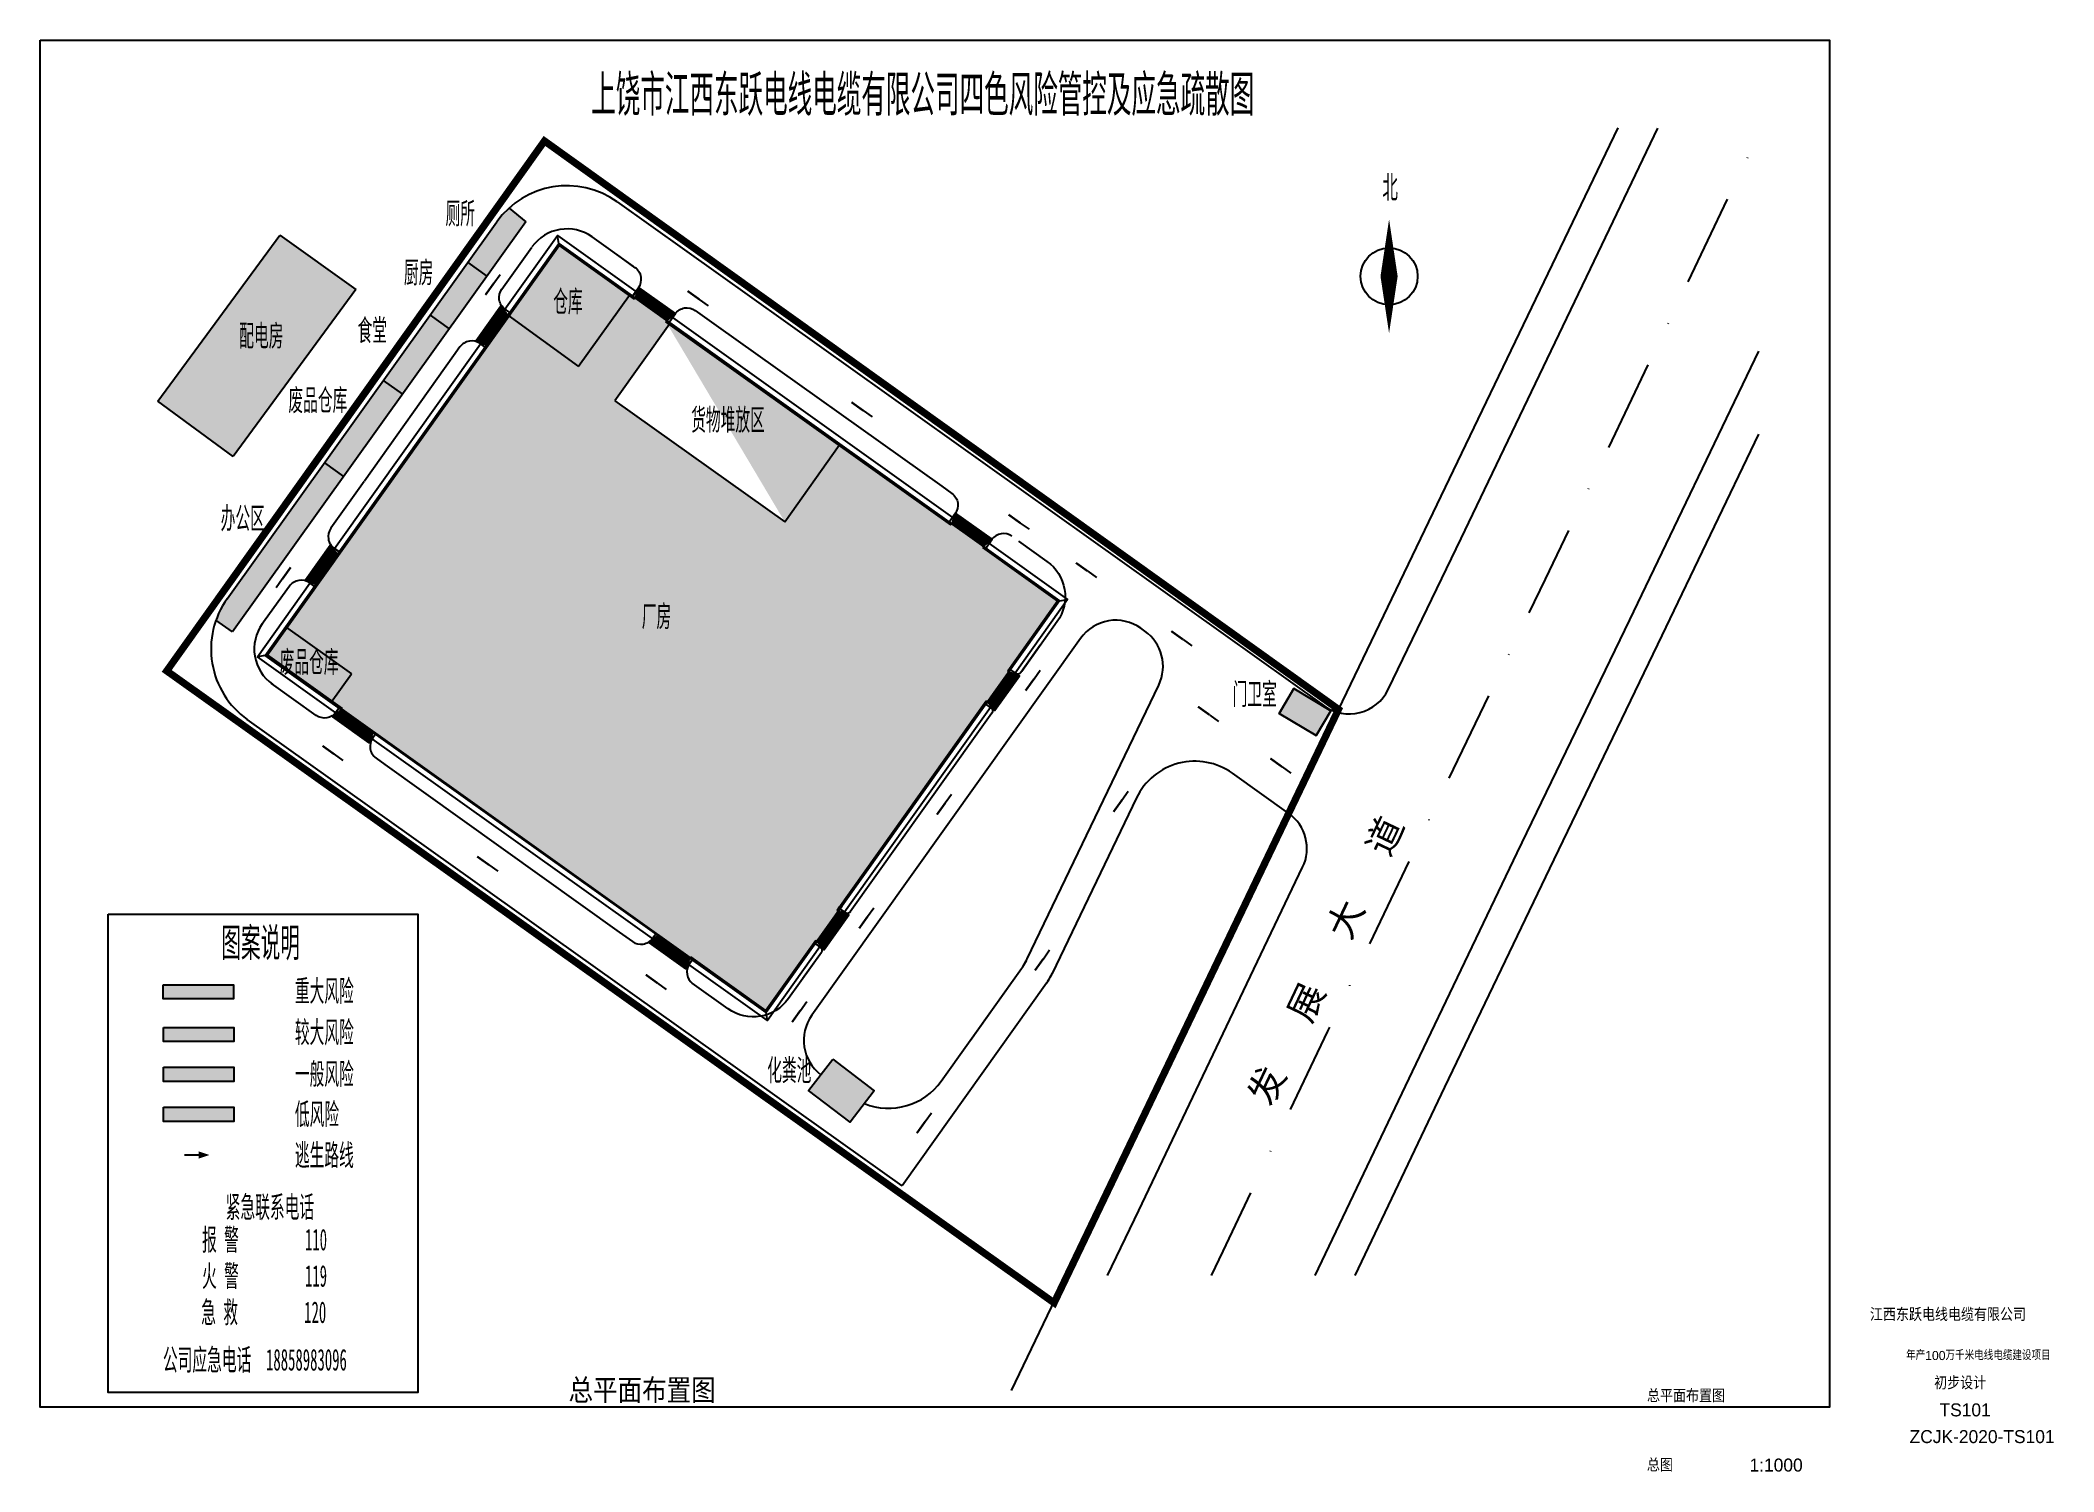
# Model space of a CAD drawing. Header units: inches. Extents: x 586127 to 586406, y 3136176 to 3136915.
# Drawn here: x 586126.8 to 586406.4, y 3136716.2 to 3136914.9 of the extents above; entities that cross this region are included whole.
import ezdxf

# ---------------------------------------------------------------- set-up
doc = ezdxf.new("R2010")
doc.units = ezdxf.units.IN
doc.header["$MEASUREMENT"] = 0
doc.linetypes.add('DASHDOT', pattern=[25.4, 12.7, -6.35, 0, -6.35])
doc.linetypes.add('DASHDOT2', pattern=[0.5, 0.25, -0.125, 0, -0.125])
for name, color, linetype in [('001-墙体', 30, 'Continuous'), ('00工业用地边界', 7, 'Continuous'), ('DIM_SYMB', 3, 'Continuous'), ('RD-中线', 1, 'DASHDOT'), ('RD-侧石线', 5, 'Continuous'), ('RD-红线', 7, 'Continuous'), ('STAIR', 2, 'Continuous'), ('WINDOW', 4, 'Continuous'), ('墙线', 2, 'Continuous')]:
    doc.layers.add(name, color=color, linetype=linetype)
doc.styles.add('0总图替换X', font='ZSM.shx', dxfattribs={"bigfont": 'HZTXT.shx'})
doc.styles.add('DIMHT', font='', dxfattribs={"width": 0.5})
doc.styles.add('宋体', font='')
doc.styles.get('DIMHT').set_extended_font_data('SimSun')
doc.styles.get('宋体').set_extended_font_data('SimSun')

msp = doc.modelspace()

# ---------------------------------------------------------------- texts
at = {"color": 2, "style": '0总图替换X'}
for s, height, p in [('江西东跃电线电缆有限公司', 1.8059, (586380.87, 3136737.08)), ('年产100万千米电线电缆建设项目', 1.2641, (586385.89, 3136731.67)), ('初步设计', 1.806, (586389.79, 3136727.59)), ('总平面布置图', 1.806, (586349.91, 3136725.8)), ('TS101', 1.806, (586390.53, 3136723.85)), ('ZCJK-2020-TS101', 1.8059, (586386.38, 3136720.14)), ('总图', 1.806, (586349.9, 3136716.19)), ('1:1000', 1.806, (586364.15, 3136716.19))]:
    msp.add_text(s, height=height, dxfattribs=at).set_placement(p)
at = {"insert": (586294.3, 3136768.31), "char_height": 12, "attachment_point": 1, "rotation": 64.6404, "style": '宋体'}
msp.add_mtext('{\\H0.3125x;发   展   大   道}', dxfattribs=at)
at = {"layer": '00工业用地边界', "ltscale": 2, "style": 'DIMHT', "width": 0.5}
for s, height, p in [('上饶市江西东跃电线电缆有限公司四色风险管控及应急疏散图', 5, (586203.31, 3136904.96)), ('厕所', 3, (586183.08, 3136889.38)), ('厨房', 3, (586177.3, 3136881.18)), ('配电房', 3, (586154.44, 3136872.4)), ('食堂', 3, (586170.87, 3136873.15)), ('废品仓库', 3, (586161.27, 3136863.45)), ('办公区', 3, (586151.86, 3136847.06)), ('厂房', 3, (586210.33, 3136833.45)), ('废品仓库', 3, (586160.04, 3136827.11)), ('门卫室', 3, (586292.38, 3136822.65)), ('图案说明', 4, (586151.95, 3136787.64)), ('重大风险', 3, (586162.16, 3136781.43)), ('较大风险', 3, (586162.16, 3136775.7)), ('一般风险', 3, (586162.16, 3136769.9)), ('化粪池', 3, (586227.75, 3136770.43)), ('低风险', 3, (586162.16, 3136764.32)), ('逃生路线', 3, (586162.16, 3136758.64)), ('紧急联系电话', 3, (586152.56, 3136751.43)), ('报 警         110', 3, (586149.27, 3136746.89)), ('火 警         119', 3, (586149.27, 3136741.86)), ('急 救         120', 3, (586149.16, 3136736.81)), ('公司应急电话  18858983096', 3, (586143.84, 3136730.22))]:
    msp.add_text(s, height=height, dxfattribs=at).set_placement(p)
at = {"layer": '00工业用地边界', "color": 250, "ltscale": 2, "style": 'DIMHT', "width": 0.5}
for s, p in [('仓库', (586198.03, 3136877.15)), ('货物堆放区', (586217.19, 3136860.73))]:
    msp.add_text(s, height=3, dxfattribs=at).set_placement(p)
at = {"layer": '00工业用地边界', "ltscale": 2, "insert": (586313.17, 3136896.09), "char_height": 3.17, "attachment_point": 1, "style": 'DIMHT'}
msp.add_mtext_dynamic_manual_height_columns('北', width=19.793, gutter_width=98.96, heights=[2.01], dxfattribs=at)
at = {"layer": 'DIM_SYMB', "color": 7, "style": '0总图替换X'}
msp.add_text('总平面布置图', height=3.403, dxfattribs=at).set_placement((586200.17, 3136725.69))

# ---------------------------------------------------------------- hatches: boundary and pattern name
at = {"layer": '00工业用地边界', "ltscale": 2}
h = msp.add_hatch(color=5, dxfattribs=at)
h.dxf.hatch_style = 1
h.paths.add_polyline_path([(586194.23, 3136889.69), (586191.9, 3136891.59, 0.053379), (586190.2, 3136889.68), (586186.18, 3136884.06), (586188.83, 3136882.15)])
h = msp.add_hatch(color=5, dxfattribs=at)
h.dxf.hatch_style = 1
h.paths.add_polyline_path([(586170.65, 3136880.3), (586160.07, 3136887.83), (586143.13, 3136864.81), (586153.58, 3136857.11)])
h = msp.add_hatch(color=2, dxfattribs=at)
h.dxf.hatch_style = 1
h.paths.add_polyline_path([(586191.91, 3136876.63), (586201.55, 3136869.58), (586208.59, 3136879.44), (586198.86, 3136886.38)], flags=17)
edge = h.paths.add_edge_path()
edge.add_line((586168.76, 3136822.11), (586158.34, 3136829.55))
edge.add_line((586158.34, 3136829.55), (586198.86, 3136886.38))
edge.add_line((586198.86, 3136886.38), (586209.29, 3136878.95))
edge.add_line((586191.75, 3136876.75), (586201.55, 3136869.58))
edge.add_line((586208.71, 3136879.6), (586201.55, 3136869.58))
h.paths.add_polyline_path([(586197.04, 3136875.73), (586203.29, 3136875.73), (586203.29, 3136881.68), (586197.04, 3136881.68)], flags=24)
at = {"layer": '00工业用地边界', "ltscale": 2, "true_color": 0xf26722}
h = msp.add_hatch(color=30, dxfattribs=at)
h.dxf.hatch_style = 1
h.paths.add_polyline_path([(586268.35, 3136837.08), (586198.82, 3136886.66), (586160.87, 3136833.44), (586170.01, 3136826.92), (586167.32, 3136823.14), (586168.76, 3136822.11), (586168.65, 3136821.95), (586173.53, 3136818.47), (586227.6, 3136779.92)])
h.paths.add_polyline_path([(586206.61, 3136864.85), (586214.17, 3136875.46), (586237.74, 3136858.66), (586230.18, 3136848.05)], flags=16)
h.paths.add_polyline_path([(586216.2, 3136859.26), (586228.86, 3136859.26), (586228.86, 3136865.23), (586216.2, 3136865.23)], flags=8)
h.paths.add_polyline_path([(586197.04, 3136875.73), (586203.29, 3136875.73), (586203.29, 3136881.68), (586197.04, 3136881.68)], flags=24)
at = {"layer": '00工业用地边界', "ltscale": 2}
h = msp.add_hatch(color=2, dxfattribs=at)
h.dxf.hatch_style = 1
h.paths.add_polyline_path([(586188.83, 3136882.15), (586186.18, 3136884.06), (586180.93, 3136876.73), (586183.59, 3136874.82)])
h = msp.add_hatch(color=5, dxfattribs=at)
h.dxf.hatch_style = 1
h.paths.add_polyline_path([(586183.59, 3136874.82), (586180.93, 3136876.73), (586174.43, 3136867.64), (586177.09, 3136865.74)])
h = msp.add_hatch(color=2, dxfattribs=at)
h.dxf.hatch_style = 1
h.paths.add_polyline_path([(586214.17, 3136875.46), (586206.61, 3136864.85), (586230.18, 3136848.05), (586237.74, 3136858.66)], flags=17)
edge = h.paths.add_edge_path()
edge.add_line((586214.17, 3136875.46), (586206.61, 3136864.85))
edge.add_line((586206.61, 3136864.85), (586230.18, 3136848.05))
edge.add_line((586253.25, 3136847.6), (586213.68, 3136875.81))
edge.add_line((586230.18, 3136848.05), (586237.74, 3136858.66))
h.paths.add_polyline_path([(586216.2, 3136859.26), (586228.86, 3136859.26), (586228.86, 3136865.23), (586216.2, 3136865.23)], flags=24)
h = msp.add_hatch(color=5, dxfattribs=at)
h.dxf.hatch_style = 1
h.paths.add_polyline_path([(586177.09, 3136865.74), (586174.43, 3136867.64), (586166.27, 3136856.24), (586168.93, 3136854.34)])
h = msp.add_hatch(color=5, dxfattribs=at)
h.dxf.hatch_style = 1
h.paths.add_polyline_path([(586168.93, 3136854.34), (586166.27, 3136856.24), (586152.76, 3136837.36, 0.070142), (586151.21, 3136834.39), (586153.49, 3136832.76)])
h = msp.add_hatch(color=5, dxfattribs=at)
h.dxf.hatch_style = 1
h.paths.add_polyline_path([(586161.03, 3136833.32), (586158.34, 3136829.55), (586167.32, 3136823.14), (586170.01, 3136826.92)])
h = msp.add_hatch(color=5, dxfattribs=at)
h.dxf.hatch_style = 1
h.paths.add_polyline_path([(586306.02, 3136821.81), (586300.87, 3136824.89), (586298.82, 3136821.45), (586303.97, 3136818.38)])
h = msp.add_hatch(color=1, dxfattribs=at)
h.dxf.hatch_style = 1
h.paths.add_polyline_path([(586153.64, 3136783.78), (586143.89, 3136783.78), (586143.89, 3136781.83), (586153.64, 3136781.83)])
at = {"layer": '00工业用地边界', "ltscale": 2, "true_color": 0xf26722}
h = msp.add_hatch(color=30, dxfattribs=at)
h.dxf.hatch_style = 1
h.paths.add_polyline_path([(586153.7, 3136777.85), (586143.94, 3136777.85), (586143.94, 3136775.9), (586153.7, 3136775.9)])
at = {"layer": '00工业用地边界', "ltscale": 2}
h = msp.add_hatch(color=2, dxfattribs=at)
h.dxf.hatch_style = 1
h.paths.add_polyline_path([(586153.7, 3136772.31), (586143.94, 3136772.31), (586143.94, 3136770.36), (586153.7, 3136770.36)])
h = msp.add_hatch(color=2, dxfattribs=at)
h.dxf.hatch_style = 1
h.paths.add_polyline_path([(586236.85, 3136773.45), (586235.19, 3136771.28, 0.008536), (586235.35, 3136771.16), (586239.36, 3136768.3, 0.059594), (586241.24, 3136767.27), (586242.6, 3136769.05)])
h.paths.add_polyline_path([(586239.36, 3136768.3), (586235.35, 3136771.16, -0.008536), (586235.19, 3136771.28), (586233.5, 3136769.08), (586239.25, 3136764.68), (586241.24, 3136767.27, -0.059594)])
h = msp.add_hatch(color=5, dxfattribs=at)
h.dxf.hatch_style = 1
h.paths.add_polyline_path([(586153.7, 3136766.76), (586143.94, 3136766.76), (586143.94, 3136764.81), (586153.7, 3136764.81)])

# ---------------------------------------------------------------- linework, layer by layer
at = {"color": 7, "linetype": 'DASHDOT2', "ltscale": 30, "const_width": 1, "flags": 128}
msp.add_lwpolyline([(586144.37, 3136827.34), (586196.82, 3136900.91), (586307.08, 3136822), (586267.59, 3136739.61)], close=True, dxfattribs=at)
at = {"color": 7, "ltscale": 30, "flags": 128}
msp.add_lwpolyline([(586144.37, 3136827.34), (586196.82, 3136900.91), (586307.08, 3136822), (586267.59, 3136739.61)], close=True, dxfattribs=at)
at = {"layer": '001-墙体', "color": 251}
for p, q in [((586198.82, 3136886.66), (586198.63, 3136887.77)), ((586268.35, 3136837.08), (586269.47, 3136837.26)), ((586158.06, 3136829.5), (586156.95, 3136829.31)), ((586227.78, 3136778.8), (586227.6, 3136779.92))]:
    msp.add_line(p, q, dxfattribs=at)
at = {"layer": '001-墙体'}
for p, q in [((586209.4, 3136879.11), (586209.29, 3136878.95)), ((586191.76, 3136876.76), (586191.93, 3136876.65)), ((586188.8, 3136872.61), (586188.97, 3136872.5)), ((586253.37, 3136847.76), (586253.25, 3136847.6)), ((586168.08, 3136843.54), (586168.24, 3136843.43)), ((586165.12, 3136839.39), (586165.28, 3136839.28)), ((586261.3, 3136827.18), (586261.14, 3136827.3)), ((586168.65, 3136821.95), (586168.76, 3136822.11)), ((586258.34, 3136823.03), (586258.17, 3136823.15)), ((586237.61, 3136793.96), (586237.45, 3136794.08)), ((586212.61, 3136790.6), (586212.73, 3136790.76)), ((586234.65, 3136789.81), (586234.49, 3136789.93))]:
    msp.add_line(p, q, dxfattribs=at)
msp.add_lwpolyline([(586158.06, 3136829.5), (586198.82, 3136886.66), (586268.35, 3136837.08), (586227.6, 3136779.92)], close=True, dxfattribs=at)
for points in [[(586168.76, 3136822.11), (586158.34, 3136829.55), (586198.86, 3136886.38), (586209.29, 3136878.95)], [(586209.4, 3136879.11), (586209.29, 3136878.95)], [(586213.8, 3136875.97), (586213.68, 3136875.81)], [(586213.68, 3136875.81), (586253.25, 3136847.6)], [(586253.25, 3136847.6), (586213.68, 3136875.81)], [(586253.25, 3136847.6), (586213.68, 3136875.81)], [(586188.97, 3136872.5), (586168.24, 3136843.43)], [(586253.37, 3136847.76), (586253.25, 3136847.6)], [(586257.77, 3136844.62), (586257.65, 3136844.46)], [(586257.65, 3136844.46), (586268.07, 3136837.03), (586261.14, 3136827.3)], [(586168.59, 3136843.92), (586168.24, 3136843.43)], [(586168.65, 3136821.95), (586168.76, 3136822.11)], [(586258.17, 3136823.15), (586237.45, 3136794.08)], [(586173.04, 3136818.82), (586173.16, 3136818.98)], [(586237.8, 3136794.57), (586237.45, 3136794.08)], [(586212.61, 3136790.6), (586212.73, 3136790.76)], [(586234.49, 3136789.93), (586227.55, 3136780.2), (586217.13, 3136787.63)], [(586217.01, 3136787.47), (586217.13, 3136787.63)]]:
    msp.add_lwpolyline(points, dxfattribs=at)
at = {"layer": '001-墙体', "color": 251}
for points in [[(586191.34, 3136877.55), (586198.63, 3136887.77), (586209.53, 3136880)], [(586214.59, 3136876.39), (586253.49, 3136848.65)], [(586167.66, 3136844.33), (586187.92, 3136872.75)], [(586258.56, 3136845.04), (586269.47, 3136837.26), (586262.18, 3136827.05)], [(586167.84, 3136821.54), (586156.95, 3136829.31), (586164.23, 3136839.53)], [(586258.76, 3136822.24), (586238.49, 3136793.83)], [(586211.81, 3136790.19), (586172.91, 3136817.93)], [(586235.07, 3136789.02), (586227.78, 3136778.8), (586216.87, 3136786.58)]]:
    msp.add_lwpolyline(points, dxfattribs=at)
at = {"layer": '00工业用地边界', "ltscale": 2}
for p, q in [((586191.9, 3136891.59), (586194.23, 3136889.69)), ((586152.76, 3136837.36), (586190.2, 3136889.68)), ((586194.23, 3136889.69), (586153.49, 3136832.76)), ((586143.13, 3136864.81), (586160.07, 3136887.83)), ((586160.07, 3136887.83), (586170.65, 3136880.3)), ((586186.18, 3136884.06), (586188.83, 3136882.15)), ((586170.65, 3136880.3), (586153.58, 3136857.11)), ((586208.71, 3136879.6), (586201.55, 3136869.58)), ((586208.59, 3136879.44), (586208.59, 3136879.44)), ((586208.59, 3136879.44), (586208.59, 3136879.44)), ((586180.93, 3136876.73), (586183.59, 3136874.82)), ((586191.75, 3136876.75), (586201.55, 3136869.58)), ((586214.17, 3136875.46), (586206.61, 3136864.85)), ((586174.43, 3136867.64), (586177.09, 3136865.74)), ((586153.58, 3136857.11), (586143.13, 3136864.81)), ((586206.61, 3136864.85), (586230.18, 3136848.05)), ((586230.18, 3136848.05), (586237.74, 3136858.66)), ((586166.27, 3136856.24), (586168.93, 3136854.34)), ((586258.01, 3136844.27), (586258.78, 3136845.36)), ((586153.49, 3136832.76), (586151.21, 3136834.39)), ((586160.87, 3136833.44), (586170.01, 3136826.92)), ((586167.21, 3136822.98), (586170.01, 3136826.92)), ((586300.17, 3136807.56), (586292.36, 3136813.13)), ((586279.02, 3136809.7), (586267.31, 3136785.33)), ((586216.96, 3136786.7), (586217.4, 3136787.32)), ((586266.52, 3136784), (586246.47, 3136755.87)), ((586255.98, 3136776.1), (586261.78, 3136784.24))]:
    msp.add_line(p, q, dxfattribs=at)
at = {"layer": '00工业用地边界', "color": 7, "ltscale": 2}
msp.add_line((586273.75, 3136752.45), (586307.08, 3136822), dxfattribs=at)
at = {"layer": '00工业用地边界', "ltscale": 2}
for points in [[(586126.81, 3136914.89), (586375.26, 3136914.89), (586375.26, 3136725.12), (586126.81, 3136725.12)], [(586298.82, 3136821.45), (586300.87, 3136824.89), (586306.02, 3136821.81), (586303.97, 3136818.38)], [(586300.87, 3136824.89), (586298.82, 3136821.45), (586303.97, 3136818.38), (586306.02, 3136821.81)], [(586136.22, 3136793.56), (586179.25, 3136793.56), (586179.25, 3136727.18), (586136.22, 3136727.18)], [(586143.89, 3136783.78), (586153.64, 3136783.78), (586153.64, 3136781.83), (586143.89, 3136781.83)], [(586143.94, 3136777.85), (586153.7, 3136777.85), (586153.7, 3136775.9), (586143.94, 3136775.9)], [(586143.94, 3136772.31), (586153.7, 3136772.31), (586153.7, 3136770.36), (586143.94, 3136770.36)], [(586236.85, 3136773.45), (586242.6, 3136769.05), (586239.25, 3136764.68), (586233.5, 3136769.08)], [(586143.94, 3136766.76), (586153.7, 3136766.76), (586153.7, 3136764.81), (586143.94, 3136764.81)]]:
    msp.add_lwpolyline(points, close=True, dxfattribs=at)
at = {"layer": '00工业用地边界', "ltscale": 2, "flags": 128}
msp.add_lwpolyline([(586206.93, 3136892.47), (586305.08, 3136822.48, 0.464746), (586313.97, 3136824.75), (586324.09, 3136845.71), (586343.14, 3136885.37), (586351.43, 3136902.69)], format="xyb", dxfattribs=at)
at = {"layer": '00工业用地边界', "color": 7, "ltscale": 2}
msp.add_lwpolyline([(586273.4, 3136751.82), (586345.91, 3136902.73)], dxfattribs=at)
at = {"layer": '00工业用地边界', "ltscale": 2}
for points, format in [([(586314.1, 3136882.12, 2.38, 0, 0), (586314.1, 3136890.04, 0, 0, 0)], "xyseb"), ([(586209.12, 3136879.43), (586209.9, 3136880.53, 0.414214), (586209.43, 3136883.31), (586206.82, 3136885.18)], "xyb"), ([(586192.08, 3136877.03), (586191.36, 3136877.55, -0.414214), (586190.89, 3136880.34), (586191.82, 3136881.63)], "xyb"), ([(586214.18, 3136875.82), (586214.96, 3136876.91, -0.414214), (586217.75, 3136877.38), (586220.68, 3136875.3)], "xyb"), ([(586188.61, 3136872.26), (586187.88, 3136872.78, 0.414214), (586185.09, 3136872.32), (586184.21, 3136871.09)], "xyb"), ([(586171.79, 3136853.62), (586167.16, 3136847.15, 0.414214), (586167.62, 3136844.36), (586168.39, 3136843.81)], "xyb"), ([(586251.99, 3136852.97), (586253.4, 3136851.96, -0.414214), (586253.86, 3136849.17), (586253.09, 3136848.08)], "xyb"), ([(586262.65, 3136845.36), (586266.6, 3136842.55, -0.414214), (586268.01, 3136834.18), (586263.09, 3136827.28)], "xyb"), ([(586164.97, 3136839.01), (586164.19, 3136839.56, 0.414214), (586161.4, 3136839.1), (586157.45, 3136833.59)], "xyb"), ([(586280.19, 3136832.86), (586279.63, 3136833.26, 0.414214), (586271.26, 3136831.86), (586233.95, 3136779.53, 0.404316), (586235.19, 3136771.28, 0.404316)], "xyb"), ([(586265.67, 3136830.9), (586262.96, 3136827.1, -0.414214), (586262.26, 3136826.99), (586261.45, 3136827.57)], "xyb"), ([(586168.36, 3136822.28), (586167.9, 3136821.64, -0.414214), (586165.11, 3136821.17), (586158.9, 3136825.59)], "xyb"), ([(586241.24, 3136767.27, 0.346011), (586251.92, 3136770.4), (586263.07, 3136786.04, 0.042906), (586263.85, 3136787.37), (586282.11, 3136825.38)], "xyb"), ([(586258.02, 3136822.76), (586258.84, 3136822.18, -0.414214), (586258.95, 3136821.49), (586256.63, 3136818.22)], "xyb"), ([(586173.43, 3136818.67), (586172.97, 3136818.03, 0.414214), (586173.44, 3136815.24), (586174.66, 3136814.36)], "xyb"), ([(586256.63, 3136818.22), (586239.27, 3136793.88, -0.414214), (586238.58, 3136793.77), (586237.76, 3136794.35)], "xyb"), ([(586207.18, 3136791.08), (586209.05, 3136789.76, 0.414214), (586211.83, 3136790.23), (586212.27, 3136790.84)], "xyb"), ([(586235.27, 3136788.27), (586230.69, 3136781.84, -0.414007), (586222.32, 3136780.43), (586217.35, 3136783.98)], "xyb"), ([(586234.34, 3136789.54), (586235.15, 3136788.96, -0.414214), (586235.27, 3136788.27), (586232.65, 3136784.59)], "xyb")]:
    msp.add_lwpolyline(points, format=format, dxfattribs=at)
for points in [[(586190.89, 3136880.34), (586195.08, 3136886.19)], [(586209.12, 3136883.53), (586203.44, 3136887.58)], [(586220.68, 3136875.3), (586251.99, 3136852.97)], [(586184.21, 3136871.09), (586171.83, 3136853.69)], [(586227.57, 3136780.06), (586158.2, 3136829.52)], [(586174.66, 3136814.36), (586207.18, 3136791.08)]]:
    msp.add_lwpolyline(points, dxfattribs=at)
at = {"layer": '00工业用地边界', "color": 18, "ltscale": 2, "true_color": 0x000000}
msp.add_lwpolyline([(586314.1, 3136882.12, 2.38, 0, 0), (586314.1, 3136874.21, 0, 0, 0)], format="xyseb", dxfattribs=at)
at = {"layer": '00工业用地边界', "color": 3, "ltscale": 2, "const_width": 0.3}
for points in [[(586189.79, 3136881.16), (586188.62, 3136879.54)], [(586218.32, 3136878.92), (586216.69, 3136880.08)], [(586241.09, 3136863.47), (586239.46, 3136864.64)], [(586262.89, 3136847.87), (586261.26, 3136849.04)], [(586160.42, 3136840.09), (586161.58, 3136841.72)], [(586272.25, 3136841.18), (586270.62, 3136842.34)], [(586285.49, 3136831.7), (586283.86, 3136832.86)], [(586264.8, 3136826.23), (586263.63, 3136824.61)], [(586289.19, 3136821.22), (586287.57, 3136822.38)], [(586167.62, 3136815.78), (586166, 3136816.94)], [(586299.24, 3136814.02), (586297.62, 3136815.19)], [(586252.48, 3136809.01), (586251.31, 3136807.39)], [(586277.01, 3136809.41), (586275.84, 3136807.78)], [(586189.11, 3136800.41), (586187.48, 3136801.57)], [(586241.68, 3136793.23), (586240.52, 3136791.6)], [(586266.1, 3136787.39), (586264.93, 3136785.76)], [(586212.51, 3136784), (586210.89, 3136785.17)], [(586232.36, 3136780.21), (586231.2, 3136778.58)], [(586249.69, 3136764.79), (586248.52, 3136763.16)], [(586148.82, 3136760.14), (586146.82, 3136760.13)]]:
    msp.add_lwpolyline(points, dxfattribs=at)
at = {"layer": '00工业用地边界', "color": 3, "ltscale": 2}
for points in [[(586189.79, 3136881.16), (586190.66, 3136882.38)], [(586218.32, 3136878.92), (586219.54, 3136878.04)], [(586241.09, 3136863.47), (586242.31, 3136862.6)], [(586262.89, 3136847.87), (586264.11, 3136847)], [(586160.42, 3136840.09), (586159.55, 3136838.87)], [(586272.25, 3136841.18), (586273.47, 3136840.3)], [(586285.49, 3136831.7), (586286.71, 3136830.83)], [(586264.8, 3136826.23), (586265.67, 3136827.45)], [(586289.19, 3136821.22), (586290.41, 3136820.34)], [(586167.62, 3136815.78), (586168.84, 3136814.91)], [(586299.24, 3136814.02), (586300.46, 3136813.15)], [(586277.01, 3136809.41), (586277.88, 3136810.63)], [(586252.48, 3136809.01), (586253.35, 3136810.23)], [(586189.11, 3136800.41), (586190.33, 3136799.53)], [(586241.68, 3136793.23), (586242.56, 3136794.45)], [(586266.1, 3136787.39), (586266.97, 3136788.61)], [(586212.51, 3136784), (586213.73, 3136783.13)], [(586232.36, 3136780.21), (586233.24, 3136781.43)], [(586249.69, 3136764.79), (586250.56, 3136766.01)]]:
    msp.add_lwpolyline(points, dxfattribs=at)
msp.add_lwpolyline([(586148.82, 3136760.14, 1, 0, 0), (586150.32, 3136760.14, 0, 0, 0)], format="xyseb", dxfattribs=at)
at = {"layer": '00工业用地边界', "ltscale": 2}
msp.add_circle((586314.1, 3136882.12), 3.96, dxfattribs=at)
for centre, radius, start, end in [((586199.96, 3136882.7), 12, 54.5098, 144.4126), ((586199.96, 3136882.7), 6, 54.5098, 144.4126), ((586260.56, 3136844.4), 2, 54.5098, 144.5098), ((586162.52, 3136830.38), 12, 144.4126, 234.5503), ((586162.52, 3136830.38), 6, 144.4126, 234.5503), ((586276.71, 3136827.98), 6, 334.3371, 54.5098), ((586287.13, 3136805.8), 9, 54.5098, 154.3371), ((586218.59, 3136785.54), 2, 144.5503, 234.5503), ((586258.33, 3136789.73), 6, 324.5098, 334.3371), ((586258.33, 3136789.73), 10, 324.5098, 334.3371), ((586259.2, 3136789.22), 9, 324.5098, 334.3371)]:
    msp.add_arc(centre, radius, start, end, dxfattribs=at)
at = {"layer": 'RD-中线', "color": 7, "flags": 128}
msp.add_lwpolyline([(586289.44, 3136743.42), (586291.07, 3136746.8), (586305.61, 3136777.32), (586320.18, 3136807.74), (586335.8, 3136840.07), (586354.86, 3136879.75), (586365.43, 3136901.84)], dxfattribs=at)
at = {"layer": 'RD-侧石线', "color": 7, "ltscale": 0.5}
msp.add_line((586293.88, 3136782.93), (586302.1, 3136800.08), dxfattribs=at)
at = {"layer": 'RD-侧石线', "color": 0, "ltscale": 0.5}
for p, q in [((586279.36, 3136752.43), (586293.88, 3136782.93)), ((586275, 3136743.42), (586279.36, 3136752.43))]:
    msp.add_line(p, q, dxfattribs=at)
at = {"layer": 'RD-侧石线', "color": 7, "ltscale": 0.5, "flags": 128}
msp.add_lwpolyline([(586303.86, 3136743.42), (586317.34, 3136771.72), (586331.9, 3136802.1), (586347.52, 3136834.42), (586365.43, 3136871.74)], dxfattribs=at)
at = {"layer": 'RD-侧石线', "color": 7, "ltscale": 0.5}
msp.add_arc((586296.69, 3136802.67), 6, 334.3908, 54.5098, dxfattribs=at)
at = {"layer": 'RD-红线', "linetype": 'ByBlock'}
for p, q in [((586246.47, 3136755.87), (586155.56, 3136820.6)), ((586261.68, 3136727.42), (586273.4, 3136751.82))]:
    msp.add_line(p, q, dxfattribs=at)
msp.add_lwpolyline([(586309.4, 3136743.42), (586321.85, 3136769.56), (586336.4, 3136799.93), (586352.02, 3136832.25), (586365.43, 3136860.19)], dxfattribs=at)
at = {"layer": 'STAIR', "color": 252}
for p, q in [((586214.91, 3136876.9), (586209.9, 3136880.47)), ((586190.84, 3136877.87), (586187.46, 3136873.12)), ((586190.95, 3136877.74), (586187.61, 3136873.06)), ((586191.04, 3136877.63), (586187.75, 3136873.01)), ((586213.88, 3136876.07), (586209.44, 3136879.24)), ((586214.01, 3136876.17), (586209.49, 3136879.39)), ((586214.14, 3136876.27), (586209.55, 3136879.55)), ((586214.27, 3136876.38), (586209.61, 3136879.7)), ((586214.4, 3136876.48), (586209.66, 3136879.85)), ((586214.52, 3136876.59), (586209.72, 3136880.01)), ((586214.66, 3136876.7), (586209.79, 3136880.17)), ((586214.78, 3136876.79), (586209.84, 3136880.31)), ((586191.15, 3136877.49), (586187.92, 3136872.95)), ((586191.26, 3136877.36), (586188.07, 3136872.89)), ((586191.36, 3136877.23), (586188.22, 3136872.83)), ((586191.46, 3136877.1), (586188.38, 3136872.78)), ((586191.57, 3136876.98), (586188.53, 3136872.72)), ((586191.67, 3136876.85), (586188.69, 3136872.66)), ((586257.85, 3136844.72), (586253.4, 3136847.89)), ((586257.98, 3136844.82), (586253.46, 3136848.04)), ((586258.11, 3136844.92), (586253.52, 3136848.2)), ((586258.23, 3136845.03), (586253.58, 3136848.35)), ((586258.36, 3136845.13), (586253.63, 3136848.5)), ((586258.49, 3136845.23), (586253.69, 3136848.66)), ((586258.63, 3136845.35), (586253.75, 3136848.82)), ((586258.75, 3136845.44), (586253.81, 3136848.96)), ((586258.87, 3136845.55), (586253.86, 3136849.12)), ((586167.16, 3136844.65), (586163.77, 3136839.9)), ((586167.26, 3136844.52), (586163.92, 3136839.84)), ((586167.35, 3136844.41), (586164.06, 3136839.79)), ((586167.47, 3136844.27), (586164.23, 3136839.73)), ((586167.57, 3136844.14), (586164.38, 3136839.67)), ((586167.67, 3136844.01), (586164.54, 3136839.61)), ((586167.78, 3136843.88), (586164.69, 3136839.56)), ((586167.88, 3136843.76), (586164.85, 3136839.5)), ((586167.98, 3136843.63), (586165, 3136839.44)), ((586261.41, 3136827.12), (586258.42, 3136822.94)), ((586261.56, 3136827.07), (586258.53, 3136822.81)), ((586261.72, 3136827.01), (586258.63, 3136822.68)), ((586261.87, 3136826.95), (586258.73, 3136822.56)), ((586262.03, 3136826.9), (586258.84, 3136822.43)), ((586262.18, 3136826.84), (586258.94, 3136822.3)), ((586262.35, 3136826.78), (586259.06, 3136822.17)), ((586262.49, 3136826.73), (586259.15, 3136822.05)), ((586262.65, 3136826.67), (586259.26, 3136821.92)), ((586172.93, 3136818.55), (586168.41, 3136821.77)), ((586172.98, 3136818.71), (586168.54, 3136821.88)), ((586172.53, 3136817.47), (586167.52, 3136821.04)), ((586172.59, 3136817.62), (586167.65, 3136821.15)), ((586172.64, 3136817.76), (586167.77, 3136821.24)), ((586172.7, 3136817.93), (586167.9, 3136821.36)), ((586172.76, 3136818.09), (586168.03, 3136821.46)), ((586172.81, 3136818.24), (586168.16, 3136821.57)), ((586172.87, 3136818.4), (586168.28, 3136821.67)), ((586237.72, 3136793.9), (586234.73, 3136789.72)), ((586237.87, 3136793.85), (586234.84, 3136789.59)), ((586238.03, 3136793.79), (586234.94, 3136789.46)), ((586238.18, 3136793.73), (586235.05, 3136789.34)), ((586238.34, 3136793.68), (586235.15, 3136789.21)), ((586238.49, 3136793.62), (586235.26, 3136789.08)), ((586238.66, 3136793.56), (586235.37, 3136788.95)), ((586238.8, 3136793.51), (586235.47, 3136788.83)), ((586238.96, 3136793.45), (586235.57, 3136788.7)), ((586216.5, 3136786.12), (586211.49, 3136789.69)), ((586216.56, 3136786.27), (586211.62, 3136789.8)), ((586216.61, 3136786.41), (586211.73, 3136789.89)), ((586216.67, 3136786.58), (586211.87, 3136790.01)), ((586216.73, 3136786.74), (586212, 3136790.11)), ((586216.78, 3136786.89), (586212.12, 3136790.21)), ((586216.84, 3136787.05), (586212.25, 3136790.32)), ((586216.9, 3136787.2), (586212.38, 3136790.42)), ((586216.95, 3136787.36), (586212.5, 3136790.53))]:
    msp.add_line(p, q, dxfattribs=at)
at = {"layer": 'WINDOW', "extrusion": (0, 0, -1)}
for p, q in [((586209.68, 3136878.91), (586210.19, 3136879.63)), ((586209.72, 3136878.89), (586210.22, 3136879.6)), ((586188.91, 3136872.77), (586188.2, 3136873.27)), ((586188.94, 3136872.8), (586188.22, 3136873.31)), ((586253.65, 3136847.56), (586254.16, 3136848.28)), ((586253.68, 3136847.54), (586254.19, 3136848.25)), ((586165.23, 3136839.55), (586164.51, 3136840.05)), ((586165.25, 3136839.58), (586164.54, 3136840.09)), ((586168.92, 3136821.75), (586168.41, 3136821.04)), ((586168.96, 3136821.73), (586168.45, 3136821.01)), ((586258.45, 3136823.19), (586259.16, 3136822.68)), ((586258.47, 3136823.22), (586259.19, 3136822.71)), ((586212.89, 3136790.4), (586212.38, 3136789.69)), ((586212.93, 3136790.38), (586212.42, 3136789.66)), ((586234.76, 3136789.97), (586235.47, 3136789.46)), ((586234.79, 3136790), (586235.5, 3136789.49))]:
    msp.add_line(p, q, dxfattribs=at)
for centre, start, end in [((-586209.7, 3136878.9), 126.9595, 215.4902), ((-586188.93, 3136872.78), 36.9595, 125.4902), ((-586253.66, 3136847.55), 126.9595, 215.4902), ((-586165.24, 3136839.56), 36.9595, 125.4902), ((-586258.46, 3136823.2), 125.4902, 214.0209), ((-586168.94, 3136821.74), 215.4902, 304.0209), ((-586212.91, 3136790.39), 215.4902, 304.0209), ((-586234.77, 3136789.98), 125.4902, 214.0209)]:
    msp.add_arc(centre, 0.878, start, end, dxfattribs=at)
at = {"layer": '墙线', "ltscale": 100}
for p, q in [((586209.94, 3136880.59), (586209.4, 3136879.11)), ((586190.76, 3136877.97), (586191.75, 3136876.75)), ((586209.06, 3136879.35), (586214.29, 3136875.63)), ((586188.57, 3136872.29), (586192.3, 3136877.51)), ((586215, 3136876.97), (586213.78, 3136875.99)), ((586187.34, 3136873.16), (586188.8, 3136872.61)), ((586253.03, 3136848), (586258.26, 3136844.28)), ((586253.91, 3136849.24), (586253.37, 3136847.76)), ((586164.88, 3136839.07), (586168.61, 3136844.29)), ((586167.08, 3136844.75), (586168.07, 3136843.53)), ((586258.97, 3136845.62), (586257.75, 3136844.64)), ((586163.65, 3136839.94), (586165.12, 3136839.39)), ((586258.1, 3136822.71), (586261.83, 3136827.93)), ((586262.76, 3136826.63), (586261.29, 3136827.17)), ((586167.43, 3136820.96), (586168.65, 3136821.95)), ((586168.31, 3136822.2), (586173.53, 3136818.47)), ((586259.34, 3136821.83), (586258.34, 3136823.03)), ((586172.49, 3136817.35), (586173.03, 3136818.83)), ((586234.42, 3136789.49), (586238.14, 3136794.71)), ((586239.08, 3136793.41), (586237.6, 3136793.95)), ((586211.39, 3136789.61), (586212.62, 3136790.6)), ((586212.27, 3136790.84), (586217.5, 3136787.12)), ((586235.65, 3136788.61), (586234.65, 3136789.81)), ((586216.46, 3136786), (586217, 3136787.48))]:
    msp.add_line(p, q, dxfattribs=at)
for points in [[(586214.13, 3136875.74), (586215, 3136876.97), (586209.94, 3136880.59), (586209.06, 3136879.35)], [(586192, 3136877.09), (586190.76, 3136877.97), (586187.34, 3136873.16), (586188.57, 3136872.29)], [(586258.09, 3136844.39), (586258.97, 3136845.62), (586253.91, 3136849.24), (586253.03, 3136848)], [(586168.31, 3136843.87), (586167.08, 3136844.75), (586163.65, 3136839.94), (586164.88, 3136839.07)], [(586261.53, 3136827.51), (586262.76, 3136826.63), (586259.34, 3136821.83), (586258.1, 3136822.71)], [(586173.37, 3136818.58), (586172.49, 3136817.35), (586167.43, 3136820.96), (586168.31, 3136822.2)], [(586237.84, 3136794.29), (586239.08, 3136793.41), (586235.65, 3136788.61), (586234.42, 3136789.49)], [(586217.34, 3136787.23), (586216.46, 3136786), (586211.39, 3136789.61), (586212.27, 3136790.84)]]:
    msp.add_lwpolyline(points, dxfattribs=at)

msp.set_redraw_order([(e.dxf.handle, doc.entitydb.next_handle()) for e in msp.query("TEXT MTEXT ATTDEF DIMENSION ARC_DIMENSION")])  # texts and dimensions are drawn at this point

doc.saveas('drawing.dxf')
